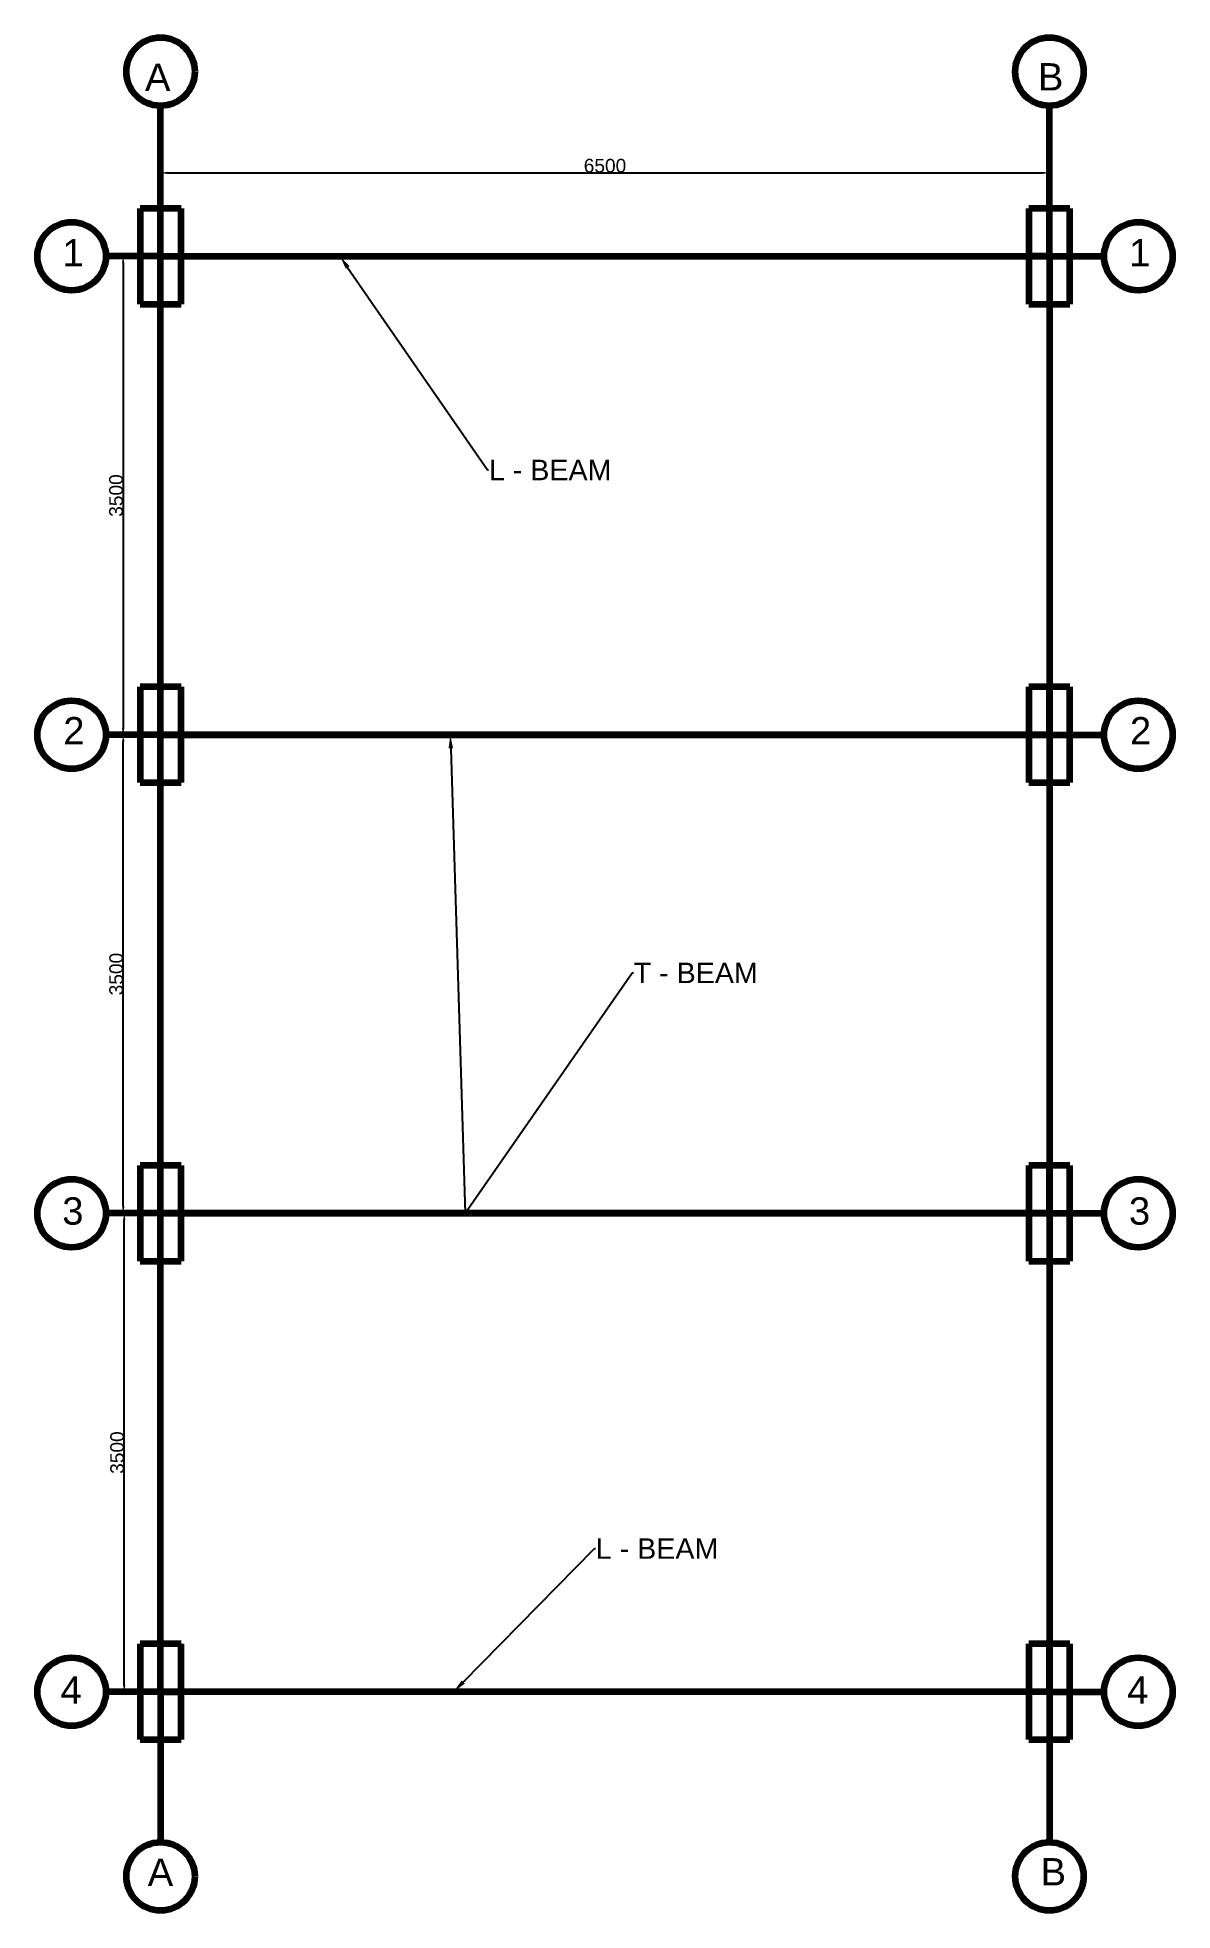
# Model space of a CAD drawing. Header units: millimetres. Extents: x 886 to 31988, y 292 to 13992.
# Drawn here: x 23688 to 31988, y 292 to 13992 of the extents above; entities that cross this region are included whole.
import ezdxf
from ezdxf import colors
from ezdxf.entities.mleader import LeaderData, LeaderLine
from ezdxf.math import Vec2, Vec3

# ---------------------------------------------------------------- set-up
doc = ezdxf.new("R2010")
doc.units = ezdxf.units.MM
doc.styles.get("Standard").update_dxf_attribs({"font": 'arial.ttf'})
doc.dimstyles.new('ISO-25', dxfattribs={"dimtxt": 2.5, "dimasz": 2.5, "dimexe": 1.25, "dimexo": 0.625, "dimtad": 1, "dimtxsty": 'Standard', "dimcen": 2.5, "dimadec": 0, "dimazin": 0, "dimtfac": 1, "dimtmove": 0, "dimatfit": 3, "dimfxl": 1, "dimarcsym": 0})

msp = doc.modelspace()

# ---------------------------------------------------------------- texts
at = {"linetype": 'Continuous', "lineweight": 200, "ltscale": 2, "char_height": 200, "attachment_point": 1}
for s, width, insert in [('A', 301.17425, (24474.392, 13801.511)), ('B', 229.23488, (31003.267, 13804.537)), ('1', 274.33773, (23870.748, 12517.526)), ('1', 274.33773, (31670.748, 12517.526)), ('2', 137.11496, (23876.486, 9021.603)), ('2', 137.11496, (31676.486, 9021.603)), ('3', 156.05705, (23869.086, 5509.056)), ('3', 156.05705, (31669.086, 5509.056)), ('4', 153.87898, (23856.008, 2004.895)), ('4', 153.87898, (31656.008, 2004.895)), ('A', 301.17425, (24494.194, 672.857)), ('B', 229.23488, (31023.07, 675.884))]:
    msp.add_mtext_dynamic_manual_height_columns(s, width=width, gutter_width=12.5, heights=[0], dxfattribs=dict(at, insert=insert))

# ---------------------------------------------------------------- blocks, each defined once
blk = doc.blocks.new('*D38')
at = {"color": 0, "linetype": 'Continuous', "lineweight": -2, "ltscale": 2, "transparency": 16777216}
for p, q in [((24437, 12392), (24313, 12392)), ((24314, 12342), (24314, 8942)), ((24437, 8892), (24313, 8892))]:
    blk.add_line(p, q, dxfattribs=at)
at = {"color": 0, "linetype": 'Continuous', "lineweight": 200, "ltscale": 2, "transparency": 16777216}
for points in [[(24306, 12342), (24323, 12342), (24314, 12392)], [(24306, 8942), (24323, 8942), (24314, 8892)]]:
    blk.add_solid(points, dxfattribs=at)
at = {"layer": 'Defpoints', "color": 0, "linetype": 'Continuous', "lineweight": 200, "ltscale": 2, "transparency": 16777216}
for p in [(24438, 12392), (24314, 8892), (24438, 8892)]:
    blk.add_point(p, dxfattribs=at)
at = {"color": 0, "linetype": 'Continuous', "lineweight": 200, "ltscale": 2, "transparency": 16777216, "insert": (24263, 10642), "char_height": 100, "attachment_point": 5, "rotation": 90}
blk.add_mtext('3500', dxfattribs=at)
blk = doc.blocks.new('*D39')
at = {"color": 0, "linetype": 'Continuous', "lineweight": -2, "ltscale": 2, "transparency": 16777216}
for p, q in [((24587, 8892), (24314, 8892)), ((24315, 5442), (24315, 8842)), ((24587, 5392), (24314, 5392))]:
    blk.add_line(p, q, dxfattribs=at)
at = {"color": 0, "linetype": 'Continuous', "lineweight": 200, "ltscale": 2, "transparency": 16777216}
for points in [[(24307, 8842), (24324, 8842), (24315, 8892)], [(24307, 5442), (24324, 5442), (24315, 5392)]]:
    blk.add_solid(points, dxfattribs=at)
at = {"layer": 'Defpoints', "color": 0, "linetype": 'Continuous', "lineweight": 200, "ltscale": 2, "transparency": 16777216}
for p in [(24315, 8892), (24588, 8892), (24588, 5392)]:
    blk.add_point(p, dxfattribs=at)
at = {"color": 0, "linetype": 'Continuous', "lineweight": 200, "ltscale": 2, "transparency": 16777216, "insert": (24264, 7142), "char_height": 100, "attachment_point": 5, "rotation": 90}
blk.add_mtext('3500', dxfattribs=at)
blk = doc.blocks.new('*D40')
at = {"color": 0, "linetype": 'Continuous', "lineweight": -2, "ltscale": 2, "transparency": 16777216}
for p, q in [((24587, 5392), (24321, 5392)), ((24323, 1942), (24323, 5342)), ((24587, 1892), (24321, 1892))]:
    blk.add_line(p, q, dxfattribs=at)
at = {"color": 0, "linetype": 'Continuous', "lineweight": 200, "ltscale": 2, "transparency": 16777216}
for points in [[(24314, 5342), (24331, 5342), (24323, 5392)], [(24314, 1942), (24331, 1942), (24323, 1892)]]:
    blk.add_solid(points, dxfattribs=at)
at = {"layer": 'Defpoints', "color": 0, "linetype": 'Continuous', "lineweight": 200, "ltscale": 2, "transparency": 16777216}
for p in [(24323, 5392), (24588, 5392), (24588, 1892)]:
    blk.add_point(p, dxfattribs=at)
at = {"color": 0, "linetype": 'Continuous', "lineweight": 200, "ltscale": 2, "transparency": 16777216, "insert": (24271, 3642), "char_height": 100, "attachment_point": 5, "rotation": 90}
blk.add_mtext('3500', dxfattribs=at)
blk = doc.blocks.new('*D41')
at = {"color": 0, "linetype": 'Continuous', "lineweight": -2, "ltscale": 2, "transparency": 16777216}
for p, q in [((24588, 12393), (24588, 13003)), ((24638, 13002), (31038, 13002)), ((31088, 12393), (31088, 13003))]:
    blk.add_line(p, q, dxfattribs=at)
at = {"color": 0, "linetype": 'Continuous', "lineweight": 200, "ltscale": 2, "transparency": 16777216}
for points in [[(24638, 13010), (24638, 12994), (24588, 13002)], [(31038, 13010), (31038, 12994), (31088, 13002)]]:
    blk.add_solid(points, dxfattribs=at)
at = {"layer": 'Defpoints', "color": 0, "linetype": 'Continuous', "lineweight": 200, "ltscale": 2, "transparency": 16777216}
for p in [(31088, 13002), (24588, 12392), (31088, 12392)]:
    blk.add_point(p, dxfattribs=at)
at = {"color": 0, "linetype": 'Continuous', "lineweight": 200, "ltscale": 2, "transparency": 16777216, "insert": (27838, 13054), "char_height": 100, "attachment_point": 5}
blk.add_mtext('6500', dxfattribs=at)

# ---------------------------------------------------------------- dimensions: what is measured, and where the dimension line sits
at = {"linetype": 'Continuous', "lineweight": 200, "ltscale": 2}
dim = msp.add_linear_dim(base=(31088.017, 13001.983), p1=(24588.017, 12392.468), p2=(31088.017, 12392.468), dimstyle='ISO-25', override={"dimtxt": 100, "dimasz": 50}, dxfattribs=at)
dim.commit()
dim.dimension.update_dxf_attribs({"geometry": '*D41', "text_midpoint": (27838.017, 13053.665)})
for base, p1, p2, picture, middle in [((24314.454, 8892.468), (24438.017, 12392.468), (24438.017, 8892.468), '*D38', (24262.738, 10642.468)), ((24315.381, 8892.468), (24588.017, 5392.468), (24588.017, 8892.468), '*D39', (24263.665, 7142.468)), ((24322.539, 5392.468), (24588.017, 1892.468), (24588.017, 5392.468), '*D40', (24270.822, 3642.468))]:
    dim = msp.add_linear_dim(base=base, p1=p1, p2=p2, angle=90, dimstyle='ISO-25', override={"dimtxt": 100, "dimasz": 50}, dxfattribs=at)
    dim.commit()
    dim.dimension.update_dxf_attribs({"geometry": picture, "text_midpoint": middle})

# ---------------------------------------------------------------- linework, layer by layer
at = {"linetype": 'Continuous', "lineweight": 200, "ltscale": 2}
for p, q in [((24588.017, 12742.468), (24588.017, 13492.468)), ((31088.017, 12742.468), (31088.017, 13492.468)), ((24738.017, 12742.468), (24438.017, 12742.468)), ((24438.017, 12742.468), (24438.017, 12042.468)), ((24588.017, 12392.468), (24588.017, 12742.468)), ((24738.017, 12392.468), (24738.017, 12742.468)), ((31238.017, 12742.468), (30938.017, 12742.468)), ((30938.017, 12742.468), (30938.017, 12042.468)), ((31088.017, 12392.468), (31088.017, 12742.468)), ((31238.017, 12392.468), (31238.017, 12742.468)), ((24438.017, 12392.468), (24188.017, 12392.468)), ((24588.017, 12392.468), (24438.017, 12392.468)), ((24588.017, 12392.468), (31088.017, 12392.468)), ((24588.017, 8892.468), (24588.017, 12392.468)), ((24588.017, 12392.468), (24738.017, 12392.468)), ((24738.017, 12042.468), (24738.017, 12392.468)), ((31088.017, 12392.468), (30938.017, 12392.468)), ((31088.017, 12392.468), (31088.017, 8892.468)), ((31088.017, 12392.468), (31238.017, 12392.468)), ((31238.017, 12042.468), (31238.017, 12392.468)), ((31238.017, 12392.468), (31488.017, 12392.468)), ((24438.017, 12042.468), (24738.017, 12042.468)), ((30938.017, 12042.468), (31238.017, 12042.468)), ((24738.017, 9242.468), (24438.017, 9242.468)), ((24438.017, 9242.468), (24438.017, 8542.468)), ((24588.017, 8892.468), (24588.017, 9242.468)), ((24738.017, 8892.468), (24738.017, 9242.468)), ((31238.017, 9242.468), (30938.017, 9242.468)), ((30938.017, 9242.468), (30938.017, 8542.468)), ((31088.017, 8892.468), (31088.017, 9242.468)), ((31238.017, 8892.468), (31238.017, 9242.468)), ((24438.017, 8892.468), (24188.017, 8892.468)), ((24588.017, 8892.468), (24438.017, 8892.468)), ((31088.017, 8892.468), (24588.017, 8892.468)), ((24588.017, 8892.468), (31088.017, 8892.468)), ((24588.017, 5392.468), (24588.017, 8892.468)), ((24588.017, 8892.468), (24738.017, 8892.468)), ((24738.017, 8542.468), (24738.017, 8892.468)), ((31088.017, 8892.468), (30938.017, 8892.468)), ((31088.017, 8892.468), (31088.017, 5392.468)), ((31088.017, 8892.468), (31238.017, 8892.468)), ((31238.017, 8542.468), (31238.017, 8892.468)), ((31238.017, 8892.468), (31488.017, 8892.468)), ((24438.017, 8542.468), (24738.017, 8542.468)), ((30938.017, 8542.468), (31238.017, 8542.468)), ((24738.017, 5742.468), (24438.017, 5742.468)), ((24438.017, 5742.468), (24438.017, 5042.468)), ((24588.017, 5392.468), (24588.017, 5742.468)), ((24738.017, 5392.468), (24738.017, 5742.468)), ((31238.017, 5742.468), (30938.017, 5742.468)), ((30938.017, 5742.468), (30938.017, 5042.468)), ((31088.017, 5392.468), (31088.017, 5742.468)), ((31238.017, 5392.468), (31238.017, 5742.468)), ((24438.017, 5392.468), (24188.017, 5392.468)), ((24588.017, 5392.468), (24438.017, 5392.468)), ((31088.017, 5392.468), (24588.017, 5392.468)), ((24588.017, 5392.468), (31088.017, 5392.468)), ((24588.017, 1892.468), (24588.017, 5392.468)), ((24588.017, 5392.468), (24738.017, 5392.468)), ((24738.017, 5042.468), (24738.017, 5392.468)), ((31088.017, 5392.468), (30938.017, 5392.468)), ((31088.017, 5392.468), (31088.017, 1892.468)), ((31088.017, 5392.468), (31238.017, 5392.468)), ((31238.017, 5042.468), (31238.017, 5392.468)), ((31238.017, 5392.468), (31488.017, 5392.468)), ((24438.017, 5042.468), (24738.017, 5042.468)), ((30938.017, 5042.468), (31238.017, 5042.468)), ((24738.017, 2242.468), (24438.017, 2242.468)), ((24438.017, 2242.468), (24438.017, 1542.468)), ((24588.017, 1892.468), (24588.017, 2242.468)), ((24738.017, 1892.468), (24738.017, 2242.468)), ((31238.017, 2242.468), (30938.017, 2242.468)), ((30938.017, 2242.468), (30938.017, 1542.468)), ((31088.017, 1892.468), (31088.017, 2242.468)), ((31238.017, 1892.468), (31238.017, 2242.468)), ((24438.017, 1892.468), (24188.017, 1892.468)), ((24588.017, 1892.468), (24438.017, 1892.468)), ((31088.017, 1892.468), (24588.017, 1892.468)), ((24588.017, 1892.468), (24738.017, 1892.468)), ((24588.017, 1892.468), (24588.017, 1542.468)), ((24738.017, 1542.468), (24738.017, 1892.468)), ((31088.017, 1892.468), (30938.017, 1892.468)), ((31088.017, 1892.468), (31238.017, 1892.468)), ((31088.017, 1892.468), (31088.017, 1542.468)), ((31238.017, 1542.468), (31238.017, 1892.468)), ((31238.017, 1892.468), (31488.017, 1892.468)), ((24438.017, 1542.468), (24738.017, 1542.468)), ((24588.017, 1542.468), (24588.017, 792.468)), ((30938.017, 1542.468), (31238.017, 1542.468)), ((31088.017, 1542.468), (31088.017, 792.468))]:
    msp.add_line(p, q, dxfattribs=at)
for centre in [(24588.017, 13742.468), (31088.017, 13742.468), (23938.017, 12392.468), (31738.017, 12392.468), (23938.017, 8892.468), (31738.017, 8892.468), (23938.017, 5392.468), (31738.017, 5392.468), (23938.017, 1892.468), (31738.017, 1892.468), (24588.017, 542.468), (31088.017, 542.468)]:
    msp.add_circle(centre, 250, dxfattribs=at)

msp.set_redraw_order([(e.dxf.handle, doc.entitydb.next_handle()) for e in msp.query("TEXT MTEXT ATTDEF DIMENSION ARC_DIMENSION")])  # texts and dimensions are drawn at this point

# ---------------------------------------------------------------- leaders
ml = msp.add_multileader_mtext('Standard', dxfattribs=at)
ml.set_content('L - BEAM', color=256)
ml.set_leader_properties()
ml.build(insert=Vec2(0, 0))
ml.multileader.update_dxf_attribs({"arrow_head_size": 100})
ctx = ml.context
ctx.base_point, ctx.char_height, ctx.arrow_head_size, ctx.plane_origin = Vec3(26986.873, 10828.959), 150, 100, Vec3(25899.454, 12392.468)
notes = []
notes.append((ctx, [(0, (1, 1, 0), (26978.873, 10828.959), (1, 0), 8, [(0, [(25899.454, 12392.468)], 0, [])])]))
ctx.mtext.insert, ctx.mtext.flow_direction = Vec3(26988.873, 10903.959), 5
ml = msp.add_multileader_mtext('Standard', dxfattribs=at)
ml.set_content('T - BEAM', color=256)
ml.set_leader_properties()
ml.build(insert=Vec2(0, 0))
ml.multileader.update_dxf_attribs({"arrow_head_size": 100})
ctx = ml.context
ctx.base_point, ctx.char_height, ctx.arrow_head_size, ctx.plane_origin = Vec3(28045.691, 7150.577), 150, 100, Vec3(26707.237, 8892.468)
notes.append((ctx, [(0, (1, 1, 0), (28037.691, 7150.577), (1, 0), 8, [(1, [(26707.237, 8892.468), (26816.515, 5392.468)], 0, [])])]))
ctx.mtext.insert, ctx.mtext.flow_direction = Vec3(28047.691, 7225.577), 5
ml = msp.add_multileader_mtext('Standard', dxfattribs=at)
ml.set_content('L - BEAM', color=256)
ml.set_leader_properties()
ml.build(insert=Vec2(0, 0))
ml.multileader.update_dxf_attribs({"arrow_head_size": 100})
ctx = ml.context
ctx.base_point, ctx.char_height, ctx.arrow_head_size, ctx.plane_origin = Vec3(27768.562, 2939.993), 150, 100, Vec3(26731.451, 1892.468)
notes.append((ctx, [(0, (1, 1, 0), (27760.562, 2939.993), (1, 0), 8, [(0, [(26731.451, 1892.468)], 0, [])])]))
ctx.mtext.insert, ctx.mtext.flow_direction = Vec3(27770.562, 3014.993), 5
for ctx, leaders in notes:
    for number, flags, end, landing, length, lines in leaders:
        leader = LeaderData()
        leader.index, (leader.has_last_leader_line, leader.has_dogleg_vector, leader.attachment_direction) = number, flags
        leader.last_leader_point, leader.dogleg_vector, leader.dogleg_length = Vec3(end), Vec3(landing), length
        for number, points, colour, breaks in lines:
            line = LeaderLine()
            line.index, line.vertices, line.color, line.breaks = number, Vec3.list(points), colors.encode_raw_color(colour), breaks
            leader.lines.append(line)
        ctx.leaders.append(leader)

doc.saveas('drawing.dxf')
